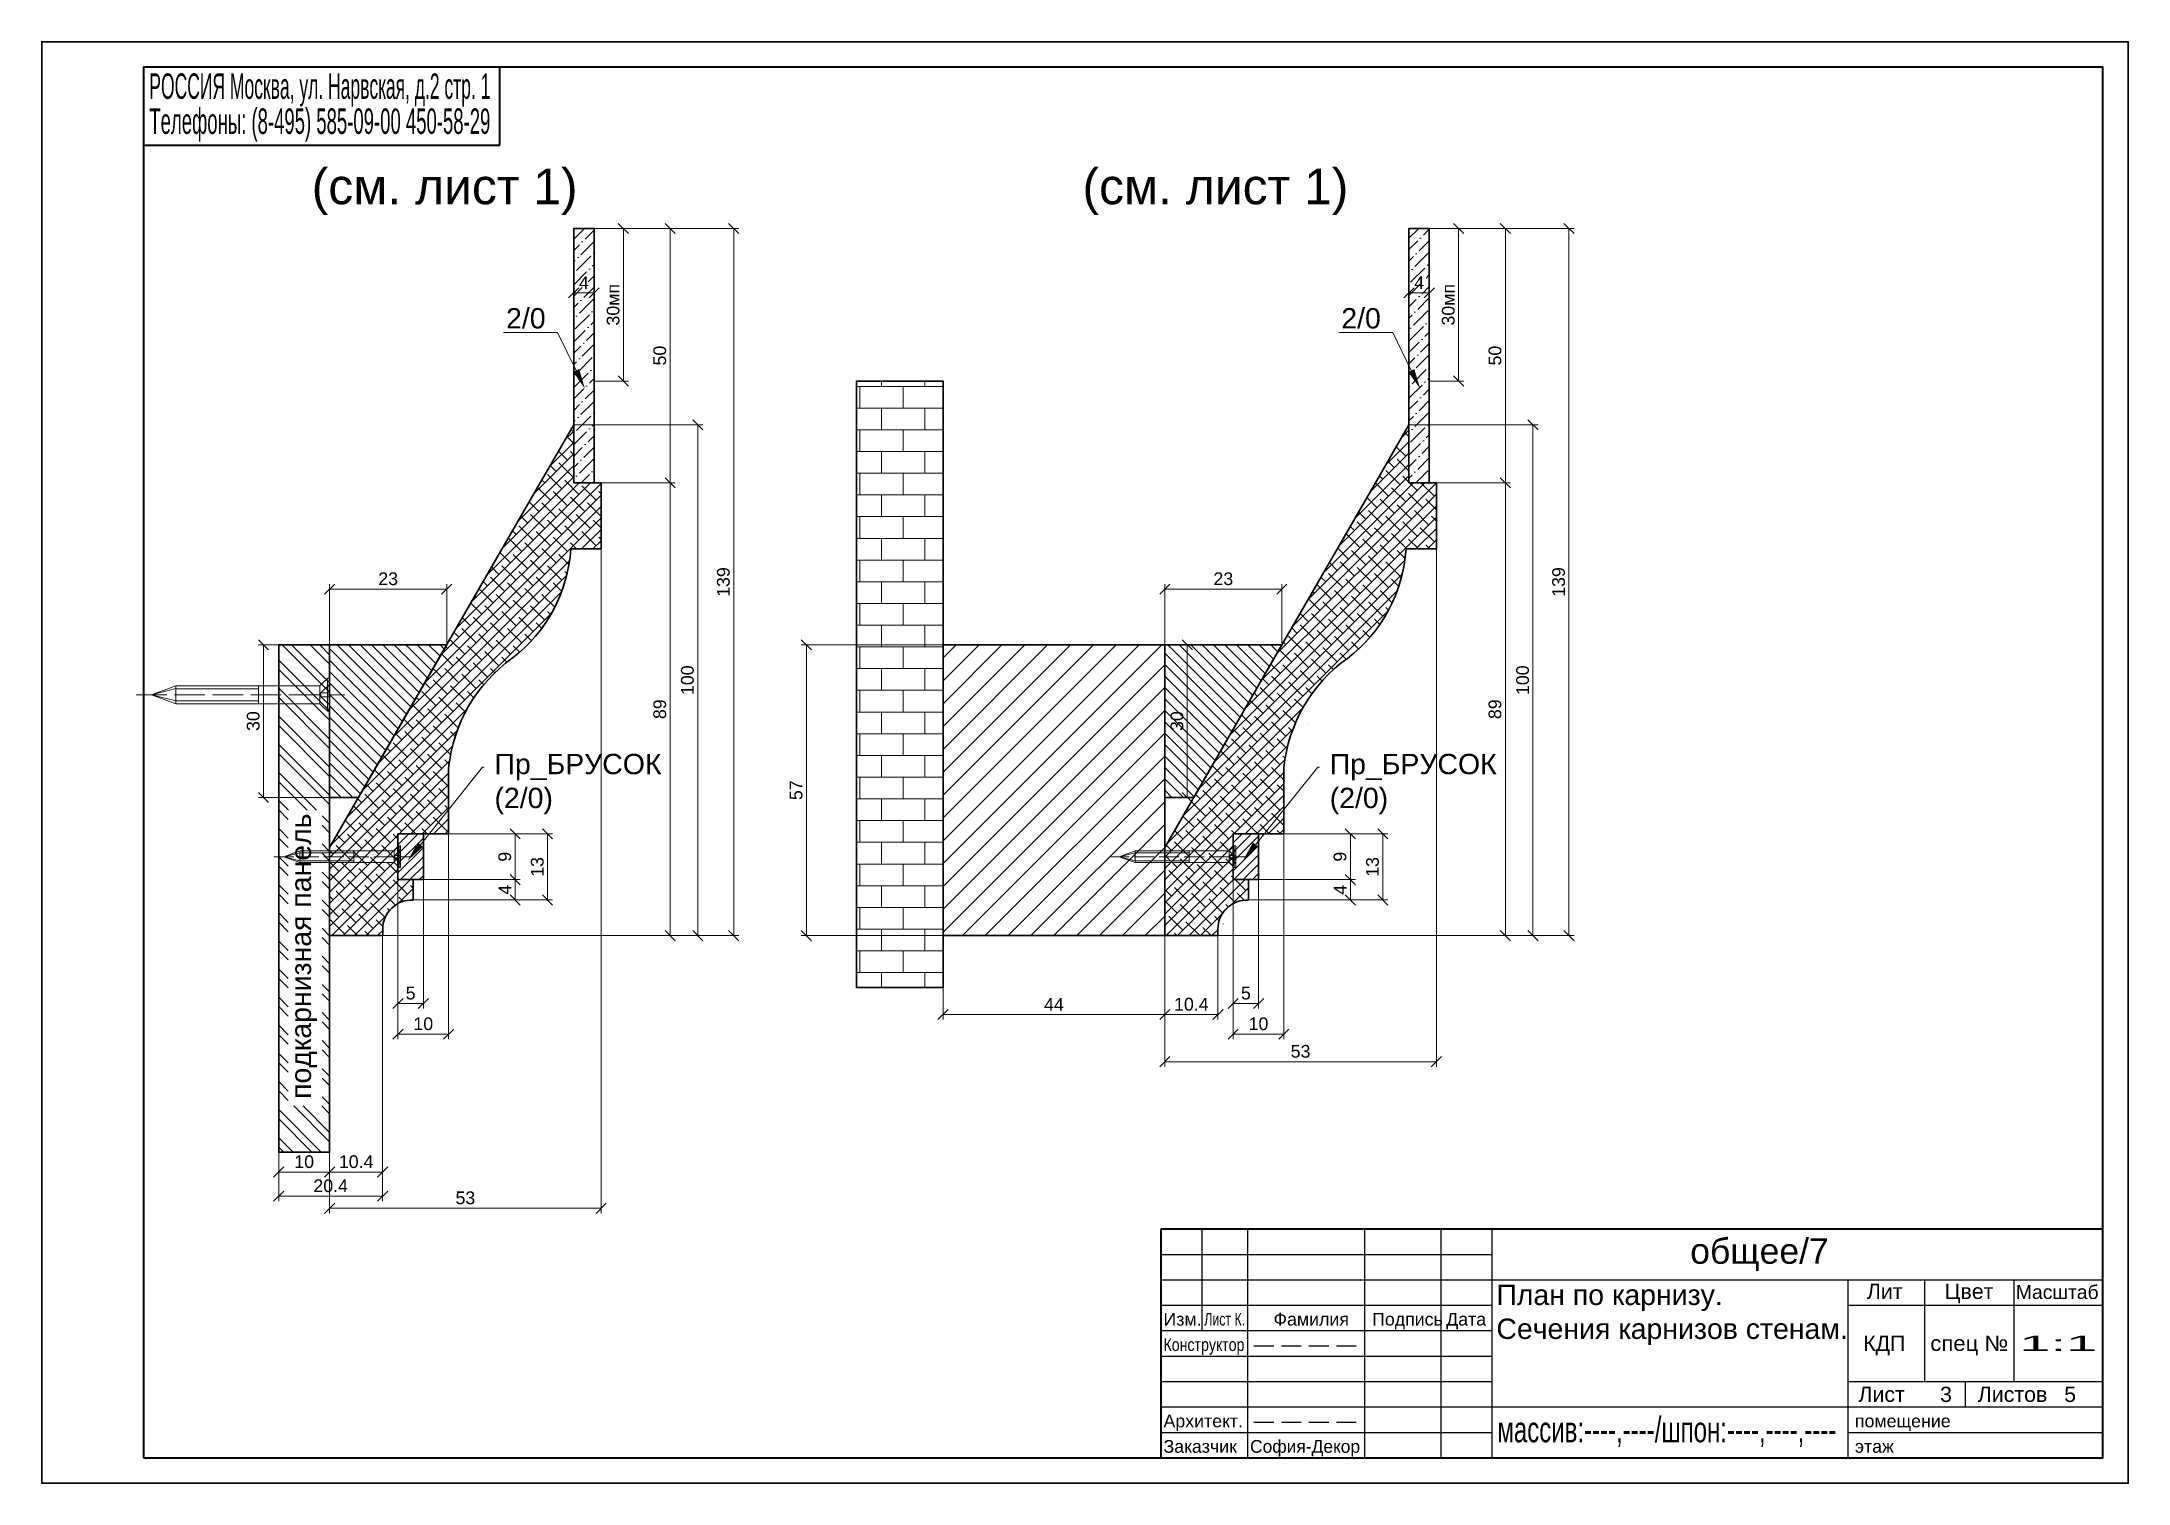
# Model space of a CAD drawing. Header units: millimetres. Extents: x 0 to 410, y 0 to 283.
import ezdxf
from ezdxf import colors
from ezdxf.entities.mleader import LeaderData, LeaderLine
from ezdxf.enums import TextEntityAlignment as Align
from ezdxf.math import Vec2, Vec3

# ---------------------------------------------------------------- set-up
doc = ezdxf.new("R2010")
doc.units = ezdxf.units.MM
doc.linetypes.add('AM_ISO02W050', pattern=[7.5, 6, -1.5])
doc.linetypes.add('AM_ISO08W050', pattern=[18, 12, -1.5, 3, -1.5])
doc.layers.get('DEFPOINTS').update_dxf_attribs({"color": 106, "lineweight": 5})
for name, color, linetype, lineweight in [('A-Sect', 73, 'Continuous', 25), ('pechatnaya_ramka', 2, 'Continuous', 30), ('КАРНИЗ МДФ', 31, 'Continuous', 30), ('КАРНИЗ Пр_N221', 3, 'Continuous', 30), ('крепеж', 3, 'Continuous', 15), ('Линии Размерные и Текст', 1, 'Continuous', 5), ('Линии Штриховки и Заливка', 1, 'Continuous', 5), ('профили', 20, 'Continuous', 30), ('размеры', 1, 'Continuous', 5), ('служебный слой ШТРИХОВКА', 4, 'Continuous', 5), ('ШТАМП', 7, 'Continuous', 30)]:
    doc.layers.add(name, color=color, linetype=linetype, lineweight=lineweight)
doc.styles.get("Standard").update_dxf_attribs({"font": 'arial.ttf'})
doc.dimstyles.get("Standard").update_dxf_attribs({"dimscale": 0, "dimtxt": 2.5, "dimasz": 2, "dimexe": 1, "dimexo": 0, "dimgap": 0.75, "dimtad": 1, "dimdsep": 46, "dimtxsty": 'Standard', "dimblk": 'OBLIQUE', "dimcen": 1.5, "dimclrd": 256, "dimclre": 256, "dimclrt": 7, "dimazin": 0, "dimtfac": 1, "dimtmove": 1, "dimatfit": 3, "dimfxl": 1, "dimtolj": 1, "dimtzin": 0, "dimlwd": 5, "dimlwe": 5, "dimarcsym": 0})

msp = doc.modelspace()

# ---------------------------------------------------------------- texts
at = {"layer": 'Линии Размерные и Текст'}
for p in [(53.04, 251.41), (204.47, 251.41)]:
    msp.add_text('(см. лист 1) ', height=7, dxfattribs=at).set_placement(p)
at = {"layer": 'ШТАМП', "lineweight": -3}
for s, height, width, p, p2 in [('РОССИЯ Москва, ул. Нарвская, д.2 стр. 1', 5, 0.492056, (21.14, 272.12), (88.14, 272.12)), ('Телефоны: (8-495) 585-09-00 450-58-29', 5, 0.521055, (21.14, 265.23), (88.14, 265.23)), ('Лист К.', 2.5, 0.695137, (228.39, 31), (236.43, 31)), ('спец №', 3, 1.036833, (371.04, 26.02), (386.34, 26.02)), ('1:1', 3, 2.626133, (388.54, 26.02), (403.84, 26.02)), ('Конструктор', 2.5, 0.796844, (220.39, 26), (236.29, 26)), ('----', 2.5, 4.64604, (237.39, 26), (259.01, 26)), ('массив:----,----/шпон:----,----,----', 5, 0.675513, (285.98, 8.06), (352.57, 8.06)), ('София-Декор', 2.5, 0.979626, (237.39, 6), (259.01, 6)), ('----', 2.5, 4.64604, (237.39, 11), (259.01, 11))]:
    msp.add_text(s, height=height, dxfattribs=dict(at, width=width)).set_placement(p, p2, align=Align.FIT)
for s, height, p in [('общее/7', 5, (323.87, 43.15)), ('Лит', 3, (358.58, 36.23)), ('Цвет', 3, (373.87, 36.23)), ('Изм.', 2.5, (220.39, 31)), ('Фамилия', 2.5, (242, 31)), ('Подпись', 2.5, (261.37, 31)), ('Дата', 2.5, (275.93, 31)), ('КДП', 3, (357.86, 26.02)), ('Лист', 3, (356.93, 16)), ('Листов', 3, (380.37, 16)), ('Архитект.', 2.5, (220.39, 11)), ('помещение', 2.5, (356.23, 11)), ('Заказчик', 2.5, (220.39, 6)), ('этаж', 2.5, (356.23, 6))]:
    msp.add_text(s, height=height, dxfattribs=at).set_placement(p)
msp.add_text('Масштаб', height=2.721, dxfattribs=at).set_placement((387.85, 36.23), (404.11, 36.23), align=Align.ALIGNED)
for s, p in [('3', (374.13, 18.98)), ('5', (398.51, 18.98))]:
    msp.add_text(s, height=3, dxfattribs=at).set_placement(p, align=Align.TOP_CENTER)
at = {"layer": 'ШТАМП', "insert": (285.79, 39.04), "char_height": 4, "attachment_point": 1}
msp.add_mtext_dynamic_manual_height_columns('План по карнизу.\\PСечения карнизов стенам.', width=67.131, gutter_width=20, heights=[0], dxfattribs=at)

# ---------------------------------------------------------------- blocks, each defined once
blk = doc.blocks.new('_OBLIQUE')
at = {"color": 0, "linetype": 'ByBlock'}
blk.add_line((-0.5, -0.5), (0.5, 0.5), dxfattribs=at)
blk = doc.blocks.new('*D97')
at = {"layer": 'DEFPOINTS', "color": 0, "transparency": 16777216}
for p in [(45.93, 2.31), (59.49, 2.31), (3.01, -86.69)]:
    blk.add_point(p, dxfattribs=at)
at = {"layer": 'размеры', "lineweight": 5, "transparency": 16777216}
for p, q in [((45.93, 2.31), (60.49, 2.31)), ((59.49, -86.69), (59.49, 2.31)), ((3.01, -86.69), (60.49, -86.69))]:
    blk.add_line(p, q, dxfattribs=at)
at = {"layer": 'размеры', "lineweight": 5, "transparency": 16777216, "xscale": 2, "yscale": 2, "zscale": 2}
for p, rotation in [((59.49, 2.31), 90), ((59.49, -86.69), 270)]:
    blk.add_blockref('_OBLIQUE', p, dxfattribs=dict(at, rotation=rotation))
at = {"layer": 'размеры', "color": 7, "transparency": 16777216, "insert": (57.46, -42.19), "char_height": 2.5, "attachment_point": 5, "rotation": 90}
blk.add_mtext('\\A1;89', dxfattribs=at)
blk = doc.blocks.new('*D98')
at = {"layer": 'DEFPOINTS', "color": 0, "transparency": 16777216}
for p in [(44.55, 52.31), (59.49, 52.31), (45.93, 2.31)]:
    blk.add_point(p, dxfattribs=at)
at = {"layer": 'размеры', "lineweight": 5, "transparency": 16777216}
for p, q in [((44.55, 52.31), (60.49, 52.31)), ((59.49, 2.31), (59.49, 52.31)), ((45.93, 2.31), (60.49, 2.31))]:
    blk.add_line(p, q, dxfattribs=at)
at = {"layer": 'размеры', "lineweight": 5, "transparency": 16777216, "xscale": 2, "yscale": 2, "zscale": 2}
for p, rotation in [((59.49, 52.31), 90), ((59.49, 2.31), 270)]:
    blk.add_blockref('_OBLIQUE', p, dxfattribs=dict(at, rotation=rotation))
at = {"layer": 'размеры', "color": 7, "transparency": 16777216, "insert": (57.46, 27.31), "char_height": 2.5, "attachment_point": 5, "rotation": 90}
blk.add_mtext('\\A1;50', dxfattribs=at)
blk = doc.blocks.new('*D99')
at = {"layer": 'DEFPOINTS', "color": 0, "transparency": 16777216}
for p in [(40.55, 13.71), (3.01, -86.69), (64.92, -86.69)]:
    blk.add_point(p, dxfattribs=at)
at = {"layer": 'размеры', "lineweight": 5, "transparency": 16777216}
for p, q in [((40.55, 13.71), (65.92, 13.71)), ((64.92, 13.71), (64.92, -86.69)), ((3.01, -86.69), (65.92, -86.69))]:
    blk.add_line(p, q, dxfattribs=at)
at = {"layer": 'размеры', "lineweight": 5, "transparency": 16777216, "xscale": 2, "yscale": 2, "zscale": 2}
for p, rotation in [((64.92, 13.71), 90), ((64.92, -86.69), 270)]:
    blk.add_blockref('_OBLIQUE', p, dxfattribs=dict(at, rotation=rotation))
at = {"layer": 'размеры', "color": 7, "transparency": 16777216, "insert": (62.89, -36.49), "char_height": 2.5, "attachment_point": 5, "rotation": 90}
blk.add_mtext('\\A1;100', dxfattribs=at)
blk = doc.blocks.new('*D100')
at = {"layer": 'DEFPOINTS', "color": 0, "transparency": 16777216}
for p in [(44.55, 52.31), (71.98, 52.31), (3.01, -86.69)]:
    blk.add_point(p, dxfattribs=at)
at = {"layer": 'размеры', "lineweight": 5, "transparency": 16777216}
for p, q in [((44.55, 52.31), (72.98, 52.31)), ((71.98, -86.69), (71.98, 52.31)), ((3.01, -86.69), (72.98, -86.69))]:
    blk.add_line(p, q, dxfattribs=at)
at = {"layer": 'размеры', "lineweight": 5, "transparency": 16777216, "xscale": 2, "yscale": 2, "zscale": 2}
for p, rotation in [((71.98, 52.31), 90), ((71.98, -86.69), 270)]:
    blk.add_blockref('_OBLIQUE', p, dxfattribs=dict(at, rotation=rotation))
at = {"layer": 'размеры', "color": 7, "transparency": 16777216, "insert": (69.96, -17.19), "char_height": 2.5, "attachment_point": 5, "rotation": 90}
blk.add_mtext('\\A1;139', dxfattribs=at)
blk = doc.blocks.new('*D101')
at = {"layer": 'DEFPOINTS', "color": 0, "transparency": 16777216}
for p in [(40.55, 52.31), (44.55, 52.31), (40.55, 39.65)]:
    blk.add_point(p, dxfattribs=at)
at = {"layer": 'размеры', "lineweight": 5, "transparency": 16777216}
for p, q in [((40.55, 52.31), (40.55, 38.65)), ((44.55, 52.31), (44.55, 38.65)), ((44.55, 39.65), (40.55, 39.65))]:
    blk.add_line(p, q, dxfattribs=at)
at = {"layer": 'размеры', "lineweight": 5, "transparency": 16777216, "xscale": 2, "yscale": 2, "zscale": 2, "rotation": 180}
blk.add_blockref('_OBLIQUE', (40.55, 39.65), dxfattribs=at)
at = {"layer": 'размеры', "lineweight": 5, "transparency": 16777216, "xscale": 2, "yscale": 2, "zscale": 2}
blk.add_blockref('_OBLIQUE', (44.55, 39.65), dxfattribs=at)
at = {"layer": 'размеры', "color": 7, "transparency": 16777216, "insert": (42.55, 41.65), "char_height": 2.5, "attachment_point": 5}
blk.add_mtext('\\A1;4', dxfattribs=at)
blk = doc.blocks.new('*D102')
at = {"layer": 'DEFPOINTS', "color": 0, "transparency": 16777216}
for p in [(45.93, 2.31), (-7.41, -86.69), (-7.41, -140.28)]:
    blk.add_point(p, dxfattribs=at)
at = {"layer": 'размеры', "lineweight": 5, "transparency": 16777216}
for p, q in [((45.93, 2.31), (45.93, -141.28)), ((-7.41, -86.69), (-7.41, -141.28)), ((45.93, -140.28), (-7.41, -140.28))]:
    blk.add_line(p, q, dxfattribs=at)
at = {"layer": 'размеры', "lineweight": 5, "transparency": 16777216, "xscale": 2, "yscale": 2, "zscale": 2, "rotation": 180}
blk.add_blockref('_OBLIQUE', (-7.41, -140.28), dxfattribs=at)
at = {"layer": 'размеры', "lineweight": 5, "transparency": 16777216, "xscale": 2, "yscale": 2, "zscale": 2}
blk.add_blockref('_OBLIQUE', (45.93, -140.28), dxfattribs=at)
at = {"layer": 'размеры', "color": 7, "transparency": 16777216, "insert": (19.26, -138.25), "char_height": 2.5, "attachment_point": 5}
blk.add_mtext('\\A1;53', dxfattribs=at)
blk = doc.blocks.new('*D103')
at = {"layer": 'DEFPOINTS', "color": 0, "transparency": 16777216}
for p in [(15.59, -18.59), (-7.41, -29.53), (15.59, -29.53)]:
    blk.add_point(p, dxfattribs=at)
at = {"layer": 'размеры', "lineweight": 5, "transparency": 16777216}
for p, q in [((-7.41, -29.53), (-7.41, -17.59)), ((-7.41, -18.59), (15.59, -18.59)), ((15.59, -29.53), (15.59, -17.59))]:
    blk.add_line(p, q, dxfattribs=at)
at = {"layer": 'размеры', "lineweight": 5, "transparency": 16777216, "xscale": 2, "yscale": 2, "zscale": 2, "rotation": 180}
blk.add_blockref('_OBLIQUE', (-7.41, -18.59), dxfattribs=at)
at = {"layer": 'размеры', "lineweight": 5, "transparency": 16777216, "xscale": 2, "yscale": 2, "zscale": 2}
blk.add_blockref('_OBLIQUE', (15.59, -18.59), dxfattribs=at)
at = {"layer": 'размеры', "color": 7, "transparency": 16777216, "insert": (4.09, -16.56), "char_height": 2.5, "attachment_point": 5}
blk.add_mtext('\\A1;23', dxfattribs=at)
blk = doc.blocks.new('*D104')
at = {"layer": 'DEFPOINTS', "color": 0, "transparency": 16777216}
for p in [(-7.41, -29.53), (-20.39, -59.53), (-7.41, -59.53)]:
    blk.add_point(p, dxfattribs=at)
at = {"layer": 'размеры', "lineweight": 5, "transparency": 16777216}
for p, q in [((-7.41, -29.53), (-21.39, -29.53)), ((-20.39, -29.53), (-20.39, -59.53)), ((-7.41, -59.53), (-21.39, -59.53))]:
    blk.add_line(p, q, dxfattribs=at)
at = {"layer": 'размеры', "lineweight": 5, "transparency": 16777216, "xscale": 2, "yscale": 2, "zscale": 2}
for p, rotation in [((-20.39, -29.53), 90), ((-20.39, -59.53), 270)]:
    blk.add_blockref('_OBLIQUE', p, dxfattribs=dict(at, rotation=rotation))
at = {"layer": 'размеры', "color": 7, "transparency": 16777216, "insert": (-22.42, -44.53), "char_height": 2.5, "attachment_point": 5, "rotation": 90}
blk.add_mtext('\\A1;30', dxfattribs=at)
blk = doc.blocks.new('*D105')
at = {"layer": 'DEFPOINTS', "color": 0, "transparency": 16777216}
for p in [(44.55, 52.31), (50.31, 52.31), (44.55, 22.31)]:
    blk.add_point(p, dxfattribs=at)
at = {"layer": 'Линии Размерные и Текст', "lineweight": 5, "transparency": 16777216}
for p, q in [((44.55, 52.31), (51.31, 52.31)), ((50.31, 22.31), (50.31, 52.31)), ((44.55, 22.31), (51.31, 22.31))]:
    blk.add_line(p, q, dxfattribs=at)
at = {"layer": 'Линии Размерные и Текст', "lineweight": 5, "transparency": 16777216, "xscale": 2, "yscale": 2, "zscale": 2}
for p, rotation in [((50.31, 52.31), 90), ((50.31, 22.31), 270)]:
    blk.add_blockref('_OBLIQUE', p, dxfattribs=dict(at, rotation=rotation))
at = {"layer": 'Линии Размерные и Текст', "color": 7, "transparency": 16777216, "insert": (48.29, 37.31), "char_height": 2.5, "attachment_point": 5, "rotation": 90}
blk.add_mtext('\\A1;30мп', dxfattribs=at)
blk = doc.blocks.new('*D106')
at = {"layer": 'DEFPOINTS', "color": 0, "transparency": 16777216}
for p in [(-7.41, -86.69), (3.01, -86.69), (-7.41, -133.17)]:
    blk.add_point(p, dxfattribs=at)
at = {"layer": 'Линии Размерные и Текст', "lineweight": 5, "transparency": 16777216}
for p, q in [((-7.41, -86.69), (-7.41, -134.17)), ((3.01, -86.69), (3.01, -134.17)), ((3.01, -133.17), (-7.41, -133.17))]:
    blk.add_line(p, q, dxfattribs=at)
at = {"layer": 'Линии Размерные и Текст', "lineweight": 5, "transparency": 16777216, "xscale": 2, "yscale": 2, "zscale": 2, "rotation": 180}
blk.add_blockref('_OBLIQUE', (-7.41, -133.17), dxfattribs=at)
at = {"layer": 'Линии Размерные и Текст', "lineweight": 5, "transparency": 16777216, "xscale": 2, "yscale": 2, "zscale": 2}
blk.add_blockref('_OBLIQUE', (3.01, -133.17), dxfattribs=at)
at = {"layer": 'Линии Размерные и Текст', "color": 7, "transparency": 16777216, "insert": (-2.2, -131.14), "char_height": 2.5, "attachment_point": 5}
blk.add_mtext('\\A1;10.4', dxfattribs=at)
blk = doc.blocks.new('*D107')
at = {"layer": 'DEFPOINTS', "color": 0, "transparency": 16777216}
for p in [(15.97, -66.69), (11.01, -75.69), (29.04, -75.69)]:
    blk.add_point(p, dxfattribs=at)
at = {"layer": 'Линии Размерные и Текст', "lineweight": 5, "transparency": 16777216}
for p, q in [((15.97, -66.69), (30.04, -66.69)), ((29.04, -66.69), (29.04, -75.69)), ((11.01, -75.69), (30.04, -75.69))]:
    blk.add_line(p, q, dxfattribs=at)
at = {"layer": 'Линии Размерные и Текст', "lineweight": 5, "transparency": 16777216, "xscale": 2, "yscale": 2, "zscale": 2}
for p, rotation in [((29.04, -66.69), 90), ((29.04, -75.69), 270)]:
    blk.add_blockref('_OBLIQUE', p, dxfattribs=dict(at, rotation=rotation))
at = {"layer": 'Линии Размерные и Текст', "color": 7, "transparency": 16777216, "insert": (27.01, -71.19), "char_height": 2.5, "attachment_point": 5, "rotation": 90}
blk.add_mtext('\\A1;9', dxfattribs=at)
blk = doc.blocks.new('*D108')
at = {"layer": 'DEFPOINTS', "color": 0, "transparency": 16777216}
for p in [(11.01, -75.69), (9.01, -79.69), (29.04, -79.69)]:
    blk.add_point(p, dxfattribs=at)
at = {"layer": 'Линии Размерные и Текст', "lineweight": 5, "transparency": 16777216}
for p, q in [((11.01, -75.69), (30.04, -75.69)), ((29.04, -75.69), (29.04, -79.69)), ((9.01, -79.69), (30.04, -79.69))]:
    blk.add_line(p, q, dxfattribs=at)
at = {"layer": 'Линии Размерные и Текст', "lineweight": 5, "transparency": 16777216, "xscale": 2, "yscale": 2, "zscale": 2}
for p, rotation in [((29.04, -75.69), 90), ((29.04, -79.69), 270)]:
    blk.add_blockref('_OBLIQUE', p, dxfattribs=dict(at, rotation=rotation))
at = {"layer": 'Линии Размерные и Текст', "color": 7, "transparency": 16777216, "insert": (27.04, -77.69), "char_height": 2.5, "attachment_point": 5, "rotation": 90}
blk.add_mtext('\\A1;4', dxfattribs=at)
blk = doc.blocks.new('*D109')
at = {"layer": 'DEFPOINTS', "color": 0, "transparency": 16777216}
for p in [(15.97, -66.69), (35.41, -66.69), (9.01, -79.69)]:
    blk.add_point(p, dxfattribs=at)
at = {"layer": 'Линии Размерные и Текст', "lineweight": 5, "transparency": 16777216}
for p, q in [((15.97, -66.69), (36.41, -66.69)), ((35.41, -79.69), (35.41, -66.69)), ((9.01, -79.69), (36.41, -79.69))]:
    blk.add_line(p, q, dxfattribs=at)
at = {"layer": 'Линии Размерные и Текст', "lineweight": 5, "transparency": 16777216, "xscale": 2, "yscale": 2, "zscale": 2}
for p, rotation in [((35.41, -66.69), 90), ((35.41, -79.69), 270)]:
    blk.add_blockref('_OBLIQUE', p, dxfattribs=dict(at, rotation=rotation))
at = {"layer": 'Линии Размерные и Текст', "color": 7, "transparency": 16777216, "insert": (33.39, -73.19), "char_height": 2.5, "attachment_point": 5, "rotation": 90}
blk.add_mtext('\\A1;13', dxfattribs=at)
blk = doc.blocks.new('*D110')
at = {"layer": 'DEFPOINTS', "color": 0, "transparency": 16777216}
for p in [(6.01, -66.69), (15.97, -66.69), (6.01, -106.05)]:
    blk.add_point(p, dxfattribs=at)
at = {"layer": 'Линии Размерные и Текст', "lineweight": 5, "transparency": 16777216}
for p, q in [((6.01, -66.69), (6.01, -107.05)), ((15.97, -66.69), (15.97, -107.05)), ((15.97, -106.05), (6.01, -106.05))]:
    blk.add_line(p, q, dxfattribs=at)
at = {"layer": 'Линии Размерные и Текст', "lineweight": 5, "transparency": 16777216, "xscale": 2, "yscale": 2, "zscale": 2, "rotation": 180}
blk.add_blockref('_OBLIQUE', (6.01, -106.05), dxfattribs=at)
at = {"layer": 'Линии Размерные и Текст', "lineweight": 5, "transparency": 16777216, "xscale": 2, "yscale": 2, "zscale": 2}
blk.add_blockref('_OBLIQUE', (15.97, -106.05), dxfattribs=at)
at = {"layer": 'Линии Размерные и Текст', "color": 7, "transparency": 16777216, "insert": (10.99, -104.03), "char_height": 2.5, "attachment_point": 5}
blk.add_mtext('\\A1;10', dxfattribs=at)
blk = doc.blocks.new('*D111')
at = {"layer": 'DEFPOINTS', "color": 0, "transparency": 16777216}
for p in [(6.01, -75.69), (11.01, -75.69), (11.01, -100.04)]:
    blk.add_point(p, dxfattribs=at)
at = {"layer": 'Линии Размерные и Текст', "lineweight": 5, "transparency": 16777216}
for p, q in [((6.01, -75.69), (6.01, -101.04)), ((11.01, -75.69), (11.01, -101.04)), ((6.01, -100.04), (11.01, -100.04))]:
    blk.add_line(p, q, dxfattribs=at)
at = {"layer": 'Линии Размерные и Текст', "lineweight": 5, "transparency": 16777216, "xscale": 2, "yscale": 2, "zscale": 2, "rotation": 180}
blk.add_blockref('_OBLIQUE', (6.01, -100.04), dxfattribs=at)
at = {"layer": 'Линии Размерные и Текст', "lineweight": 5, "transparency": 16777216, "xscale": 2, "yscale": 2, "zscale": 2}
blk.add_blockref('_OBLIQUE', (11.01, -100.04), dxfattribs=at)
at = {"layer": 'Линии Размерные и Текст', "color": 7, "transparency": 16777216, "insert": (8.51, -98.01), "char_height": 2.5, "attachment_point": 5}
blk.add_mtext('\\A1;5', dxfattribs=at)
blk = doc.blocks.new('саморез')
at = {"layer": 'крепеж', "linetype": 'AM_ISO02W050', "extrusion": (0, 1, 0)}
blk.add_lwpolyline([(-38, 0), (3, 0)], dxfattribs=at)
at = {"layer": 'крепеж', "extrusion": (1, 0, 0)}
blk.add_lwpolyline([(3.25, 0), (-3.25, 0)], dxfattribs=at)
at = {"layer": 'крепеж', "extrusion": (0, 1, 0)}
for points, elevation in [([(0, 0), (-0.43, 0)], 3.25), ([(-1.93, 0), (-30.19, 0)], 1.75), ([(-14, 0), (-30.19, 0)], 1.2), ([(0, 0), (-0.43, 0)], -3.25), ([(-1.93, 0), (-30.19, 0)], -1.75), ([(-14, 0), (-30.19, 0)], -1.2)]:
    blk.add_lwpolyline(points, dxfattribs=dict(at, elevation=elevation))
at = {"layer": 'крепеж', "linetype": 'AM_ISO08W050', "extrusion": (0.69209, 0.721811, 0), "elevation": 1.44}
blk.add_lwpolyline([(-0.97, 0), (1.38, 0)], dxfattribs=at)
at = {"layer": 'крепеж', "linetype": 'AM_ISO08W050', "extrusion": (0, 1, 0)}
for elevation in [0.37, -0.37]:
    blk.add_lwpolyline([(0, 0), (-1.7, 0)], dxfattribs=dict(at, elevation=elevation))
at = {"layer": 'крепеж', "extrusion": (1, 0, 0)}
for points, elevation in [([(3.25, 0), (-3.25, 0)], 0.43), ([(-1.75, 0), (1.75, 0)], 1.93), ([(1.75, 0), (-1.75, 0)], 14), ([(1.75, 0), (-1.75, 0)], 30.19)]:
    blk.add_lwpolyline(points, dxfattribs=dict(at, elevation=elevation))
at = {"layer": 'крепеж', "extrusion": (-0.707107, -0.707107, 0), "elevation": -2.6}
blk.add_lwpolyline([(0.13, 0), (-1.99, 0)], dxfattribs=at)
at = {"layer": 'крепеж', "linetype": 'AM_ISO08W050', "extrusion": (1, 0, 0), "elevation": 1.7}
blk.add_lwpolyline([(0.37, 0), (-0.37, 0)], dxfattribs=at)
at = {"layer": 'крепеж', "extrusion": (-0.34202, -0.939693, 0), "elevation": -11.97}
blk.add_lwpolyline([(27.77, 0), (32.89, 0)], dxfattribs=at)
at = {"layer": 'крепеж', "extrusion": (-0.242152, -0.970238, 0), "elevation": -8.48}
blk.add_lwpolyline([(29, 0), (33.96, 0)], dxfattribs=at)
at = {"layer": 'крепеж', "extrusion": (0.34202, -0.939693, 0), "elevation": 11.97}
blk.add_lwpolyline([(27.77, 0), (32.89, 0)], dxfattribs=at)
at = {"layer": 'крепеж', "extrusion": (-0.242152, 0.970238, 0), "elevation": -8.48}
blk.add_lwpolyline([(-29, 0), (-33.96, 0)], dxfattribs=at)
at = {"layer": 'крепеж', "linetype": 'AM_ISO08W050', "extrusion": (-0.69209, 0.721811, 0), "elevation": -1.44}
blk.add_lwpolyline([(-0.97, 0), (1.38, 0)], dxfattribs=at)
at = {"layer": 'крепеж', "extrusion": (0.707107, -0.707107, 0), "elevation": 2.6}
blk.add_lwpolyline([(0.13, 0), (-1.99, 0)], dxfattribs=at)
blk = doc.blocks.new('*D112')
at = {"layer": 'DEFPOINTS', "color": 0, "transparency": 16777216}
for p in [(-17.41, -129.26), (-7.41, -129.26), (-7.41, -133.17)]:
    blk.add_point(p, dxfattribs=at)
at = {"layer": 'Линии Размерные и Текст', "lineweight": 5, "transparency": 16777216}
for p, q in [((-17.41, -129.26), (-17.41, -134.17)), ((-7.41, -129.26), (-7.41, -134.17)), ((-17.41, -133.17), (-7.41, -133.17))]:
    blk.add_line(p, q, dxfattribs=at)
at = {"layer": 'Линии Размерные и Текст', "lineweight": 5, "transparency": 16777216, "xscale": 2, "yscale": 2, "zscale": 2, "rotation": 180}
blk.add_blockref('_OBLIQUE', (-17.41, -133.17), dxfattribs=at)
at = {"layer": 'Линии Размерные и Текст', "lineweight": 5, "transparency": 16777216, "xscale": 2, "yscale": 2, "zscale": 2}
blk.add_blockref('_OBLIQUE', (-7.41, -133.17), dxfattribs=at)
at = {"layer": 'Линии Размерные и Текст', "color": 7, "transparency": 16777216, "insert": (-12.41, -131.14), "char_height": 2.5, "attachment_point": 5}
blk.add_mtext('\\A1;10', dxfattribs=at)
blk = doc.blocks.new('*D113')
at = {"layer": 'DEFPOINTS', "color": 0, "transparency": 16777216}
for p in [(3.01, -86.69), (-17.41, -129.26), (3.01, -137.89)]:
    blk.add_point(p, dxfattribs=at)
at = {"layer": 'Линии Размерные и Текст', "lineweight": 5, "transparency": 16777216}
for p, q in [((3.01, -86.69), (3.01, -138.89)), ((-17.41, -129.26), (-17.41, -138.89)), ((-17.41, -137.89), (3.01, -137.89))]:
    blk.add_line(p, q, dxfattribs=at)
at = {"layer": 'Линии Размерные и Текст', "lineweight": 5, "transparency": 16777216, "xscale": 2, "yscale": 2, "zscale": 2, "rotation": 180}
blk.add_blockref('_OBLIQUE', (-17.41, -137.89), dxfattribs=at)
at = {"layer": 'Линии Размерные и Текст', "lineweight": 5, "transparency": 16777216, "xscale": 2, "yscale": 2, "zscale": 2}
blk.add_blockref('_OBLIQUE', (3.01, -137.89), dxfattribs=at)
at = {"layer": 'Линии Размерные и Текст', "color": 7, "transparency": 16777216, "insert": (-7.2, -135.87), "char_height": 2.5, "attachment_point": 5}
blk.add_mtext('\\A1;20.4', dxfattribs=at)
blk = doc.blocks.new('*D80')
at = {"layer": 'DEFPOINTS', "color": 0, "transparency": 16777216}
for p in [(52.35, 19.9), (65.9, 19.9), (9.43, -69.1)]:
    blk.add_point(p, dxfattribs=at)
at = {"layer": 'размеры', "lineweight": 5, "transparency": 16777216}
for p, q in [((52.35, 19.9), (66.9, 19.9)), ((65.9, -69.1), (65.9, 19.9)), ((9.43, -69.1), (66.9, -69.1))]:
    blk.add_line(p, q, dxfattribs=at)
at = {"layer": 'размеры', "lineweight": 5, "transparency": 16777216, "xscale": 2, "yscale": 2, "zscale": 2}
for p, rotation in [((65.9, 19.9), 90), ((65.9, -69.1), 270)]:
    blk.add_blockref('_OBLIQUE', p, dxfattribs=dict(at, rotation=rotation))
at = {"layer": 'размеры', "color": 7, "transparency": 16777216, "insert": (63.87, -24.6), "char_height": 2.5, "attachment_point": 5, "rotation": 90}
blk.add_mtext('\\A1;89', dxfattribs=at)
blk = doc.blocks.new('*D81')
at = {"layer": 'DEFPOINTS', "color": 0, "transparency": 16777216}
for p in [(50.97, 69.9), (65.9, 69.9), (52.35, 19.9)]:
    blk.add_point(p, dxfattribs=at)
at = {"layer": 'размеры', "lineweight": 5, "transparency": 16777216}
for p, q in [((50.97, 69.9), (66.9, 69.9)), ((65.9, 19.9), (65.9, 69.9)), ((52.35, 19.9), (66.9, 19.9))]:
    blk.add_line(p, q, dxfattribs=at)
at = {"layer": 'размеры', "lineweight": 5, "transparency": 16777216, "xscale": 2, "yscale": 2, "zscale": 2}
for p, rotation in [((65.9, 69.9), 90), ((65.9, 19.9), 270)]:
    blk.add_blockref('_OBLIQUE', p, dxfattribs=dict(at, rotation=rotation))
at = {"layer": 'размеры', "color": 7, "transparency": 16777216, "insert": (63.87, 44.9), "char_height": 2.5, "attachment_point": 5, "rotation": 90}
blk.add_mtext('\\A1;50', dxfattribs=at)
blk = doc.blocks.new('*D82')
at = {"layer": 'DEFPOINTS', "color": 0, "transparency": 16777216}
for p in [(46.97, 31.3), (9.43, -69.1), (71.33, -69.1)]:
    blk.add_point(p, dxfattribs=at)
at = {"layer": 'размеры', "lineweight": 5, "transparency": 16777216}
for p, q in [((46.97, 31.3), (72.33, 31.3)), ((71.33, 31.3), (71.33, -69.1)), ((9.43, -69.1), (72.33, -69.1))]:
    blk.add_line(p, q, dxfattribs=at)
at = {"layer": 'размеры', "lineweight": 5, "transparency": 16777216, "xscale": 2, "yscale": 2, "zscale": 2}
for p, rotation in [((71.33, 31.3), 90), ((71.33, -69.1), 270)]:
    blk.add_blockref('_OBLIQUE', p, dxfattribs=dict(at, rotation=rotation))
at = {"layer": 'размеры', "color": 7, "transparency": 16777216, "insert": (69.3, -18.9), "char_height": 2.5, "attachment_point": 5, "rotation": 90}
blk.add_mtext('\\A1;100', dxfattribs=at)
blk = doc.blocks.new('*D83')
at = {"layer": 'DEFPOINTS', "color": 0, "transparency": 16777216}
for p in [(50.97, 69.9), (78.4, 69.9), (9.43, -69.1)]:
    blk.add_point(p, dxfattribs=at)
at = {"layer": 'размеры', "lineweight": 5, "transparency": 16777216}
for p, q in [((50.97, 69.9), (79.4, 69.9)), ((78.4, -69.1), (78.4, 69.9)), ((9.43, -69.1), (79.4, -69.1))]:
    blk.add_line(p, q, dxfattribs=at)
at = {"layer": 'размеры', "lineweight": 5, "transparency": 16777216, "xscale": 2, "yscale": 2, "zscale": 2}
for p, rotation in [((78.4, 69.9), 90), ((78.4, -69.1), 270)]:
    blk.add_blockref('_OBLIQUE', p, dxfattribs=dict(at, rotation=rotation))
at = {"layer": 'размеры', "color": 7, "transparency": 16777216, "insert": (76.37, 0.4), "char_height": 2.5, "attachment_point": 5, "rotation": 90}
blk.add_mtext('\\A1;139', dxfattribs=at)
blk = doc.blocks.new('*D84')
at = {"layer": 'DEFPOINTS', "color": 0, "transparency": 16777216}
for p in [(46.97, 69.9), (50.97, 69.9), (46.97, 57.24)]:
    blk.add_point(p, dxfattribs=at)
at = {"layer": 'размеры', "lineweight": 5, "transparency": 16777216}
for p, q in [((46.97, 69.9), (46.97, 56.24)), ((50.97, 69.9), (50.97, 56.24)), ((50.97, 57.24), (46.97, 57.24))]:
    blk.add_line(p, q, dxfattribs=at)
at = {"layer": 'размеры', "lineweight": 5, "transparency": 16777216, "xscale": 2, "yscale": 2, "zscale": 2, "rotation": 180}
blk.add_blockref('_OBLIQUE', (46.97, 57.24), dxfattribs=at)
at = {"layer": 'размеры', "lineweight": 5, "transparency": 16777216, "xscale": 2, "yscale": 2, "zscale": 2}
blk.add_blockref('_OBLIQUE', (50.97, 57.24), dxfattribs=at)
at = {"layer": 'размеры', "color": 7, "transparency": 16777216, "insert": (48.97, 59.24), "char_height": 2.5, "attachment_point": 5}
blk.add_mtext('\\A1;4', dxfattribs=at)
blk = doc.blocks.new('*D85')
at = {"layer": 'DEFPOINTS', "color": 0, "transparency": 16777216}
for p in [(52.35, 19.9), (-1, -69.1), (-1, -93.89)]:
    blk.add_point(p, dxfattribs=at)
at = {"layer": 'размеры', "lineweight": 5, "transparency": 16777216}
for p, q in [((52.35, 19.9), (52.35, -94.89)), ((-1, -69.1), (-1, -94.89)), ((52.35, -93.89), (-1, -93.89))]:
    blk.add_line(p, q, dxfattribs=at)
at = {"layer": 'размеры', "lineweight": 5, "transparency": 16777216, "xscale": 2, "yscale": 2, "zscale": 2, "rotation": 180}
blk.add_blockref('_OBLIQUE', (-1, -93.89), dxfattribs=at)
at = {"layer": 'размеры', "lineweight": 5, "transparency": 16777216, "xscale": 2, "yscale": 2, "zscale": 2}
blk.add_blockref('_OBLIQUE', (52.35, -93.89), dxfattribs=at)
at = {"layer": 'размеры', "color": 7, "transparency": 16777216, "insert": (25.67, -91.86), "char_height": 2.5, "attachment_point": 5}
blk.add_mtext('\\A1;53', dxfattribs=at)
blk = doc.blocks.new('*D86')
at = {"layer": 'DEFPOINTS', "color": 0, "transparency": 16777216}
for p in [(22, -1), (-1, -11.94), (22, -11.94)]:
    blk.add_point(p, dxfattribs=at)
at = {"layer": 'размеры', "lineweight": 5, "transparency": 16777216}
for p, q in [((-1, -11.94), (-1, 0)), ((22, -11.94), (22, 0)), ((-1, -1), (22, -1))]:
    blk.add_line(p, q, dxfattribs=at)
at = {"layer": 'размеры', "lineweight": 5, "transparency": 16777216, "xscale": 2, "yscale": 2, "zscale": 2, "rotation": 180}
blk.add_blockref('_OBLIQUE', (-1, -1), dxfattribs=at)
at = {"layer": 'размеры', "lineweight": 5, "transparency": 16777216, "xscale": 2, "yscale": 2, "zscale": 2}
blk.add_blockref('_OBLIQUE', (22, -1), dxfattribs=at)
at = {"layer": 'размеры', "color": 7, "transparency": 16777216, "insert": (10.5, 1.03), "char_height": 2.5, "attachment_point": 5}
blk.add_mtext('\\A1;23', dxfattribs=at)
blk = doc.blocks.new('*D87')
at = {"layer": 'DEFPOINTS', "color": 0, "transparency": 16777216}
for p in [(-1, -11.94), (-1, -41.94), (3.42, -41.94)]:
    blk.add_point(p, dxfattribs=at)
at = {"layer": 'размеры', "lineweight": 5, "transparency": 16777216}
for p, q in [((-1, -11.94), (4.42, -11.94)), ((3.42, -11.94), (3.42, -41.94)), ((-1, -41.94), (4.42, -41.94))]:
    blk.add_line(p, q, dxfattribs=at)
at = {"layer": 'размеры', "lineweight": 5, "transparency": 16777216, "xscale": 2, "yscale": 2, "zscale": 2}
for p, rotation in [((3.42, -11.94), 90), ((3.42, -41.94), 270)]:
    blk.add_blockref('_OBLIQUE', p, dxfattribs=dict(at, rotation=rotation))
at = {"layer": 'размеры', "color": 7, "transparency": 16777216, "insert": (1.39, -26.94), "char_height": 2.5, "attachment_point": 5, "rotation": 90}
blk.add_mtext('\\A1;30', dxfattribs=at)
blk = doc.blocks.new('*D88')
at = {"layer": 'DEFPOINTS', "color": 0, "transparency": 16777216}
for p in [(50.97, 69.9), (56.73, 69.9), (50.97, 39.9)]:
    blk.add_point(p, dxfattribs=at)
at = {"layer": 'Линии Размерные и Текст', "lineweight": 5, "transparency": 16777216}
for p, q in [((50.97, 69.9), (57.73, 69.9)), ((56.73, 39.9), (56.73, 69.9)), ((50.97, 39.9), (57.73, 39.9))]:
    blk.add_line(p, q, dxfattribs=at)
at = {"layer": 'Линии Размерные и Текст', "lineweight": 5, "transparency": 16777216, "xscale": 2, "yscale": 2, "zscale": 2}
for p, rotation in [((56.73, 69.9), 90), ((56.73, 39.9), 270)]:
    blk.add_blockref('_OBLIQUE', p, dxfattribs=dict(at, rotation=rotation))
at = {"layer": 'Линии Размерные и Текст', "color": 7, "transparency": 16777216, "insert": (54.7, 54.9), "char_height": 2.5, "attachment_point": 5, "rotation": 90}
blk.add_mtext('\\A1;30мп', dxfattribs=at)
blk = doc.blocks.new('*D89')
at = {"layer": 'DEFPOINTS', "color": 0, "transparency": 16777216}
for p in [(-1, -69.1), (9.43, -69.1), (-1, -84.62)]:
    blk.add_point(p, dxfattribs=at)
at = {"layer": 'Линии Размерные и Текст', "lineweight": 5, "transparency": 16777216}
for p, q in [((-1, -69.1), (-1, -85.62)), ((9.43, -69.1), (9.43, -85.62)), ((9.43, -84.62), (-1, -84.62))]:
    blk.add_line(p, q, dxfattribs=at)
at = {"layer": 'Линии Размерные и Текст', "lineweight": 5, "transparency": 16777216, "xscale": 2, "yscale": 2, "zscale": 2, "rotation": 180}
blk.add_blockref('_OBLIQUE', (-1, -84.62), dxfattribs=at)
at = {"layer": 'Линии Размерные и Текст', "lineweight": 5, "transparency": 16777216, "xscale": 2, "yscale": 2, "zscale": 2}
blk.add_blockref('_OBLIQUE', (9.43, -84.62), dxfattribs=at)
at = {"layer": 'Линии Размерные и Текст', "color": 7, "transparency": 16777216, "insert": (4.21, -82.6), "char_height": 2.5, "attachment_point": 5}
blk.add_mtext('\\A1;10.4', dxfattribs=at)
blk = doc.blocks.new('*D90')
at = {"layer": 'DEFPOINTS', "color": 0, "transparency": 16777216}
for p in [(22.38, -49.1), (17.43, -58.1), (35.45, -58.1)]:
    blk.add_point(p, dxfattribs=at)
at = {"layer": 'Линии Размерные и Текст', "lineweight": 5, "transparency": 16777216}
for p, q in [((22.38, -49.1), (36.45, -49.1)), ((35.45, -49.1), (35.45, -58.1)), ((17.43, -58.1), (36.45, -58.1))]:
    blk.add_line(p, q, dxfattribs=at)
at = {"layer": 'Линии Размерные и Текст', "lineweight": 5, "transparency": 16777216, "xscale": 2, "yscale": 2, "zscale": 2}
for p, rotation in [((35.45, -49.1), 90), ((35.45, -58.1), 270)]:
    blk.add_blockref('_OBLIQUE', p, dxfattribs=dict(at, rotation=rotation))
at = {"layer": 'Линии Размерные и Текст', "color": 7, "transparency": 16777216, "insert": (33.43, -53.6), "char_height": 2.5, "attachment_point": 5, "rotation": 90}
blk.add_mtext('\\A1;9', dxfattribs=at)
blk = doc.blocks.new('*D91')
at = {"layer": 'DEFPOINTS', "color": 0, "transparency": 16777216}
for p in [(17.43, -58.1), (15.43, -62.1), (35.45, -62.1)]:
    blk.add_point(p, dxfattribs=at)
at = {"layer": 'Линии Размерные и Текст', "lineweight": 5, "transparency": 16777216}
for p, q in [((17.43, -58.1), (36.45, -58.1)), ((35.45, -58.1), (35.45, -62.1)), ((15.43, -62.1), (36.45, -62.1))]:
    blk.add_line(p, q, dxfattribs=at)
at = {"layer": 'Линии Размерные и Текст', "lineweight": 5, "transparency": 16777216, "xscale": 2, "yscale": 2, "zscale": 2}
for p, rotation in [((35.45, -58.1), 90), ((35.45, -62.1), 270)]:
    blk.add_blockref('_OBLIQUE', p, dxfattribs=dict(at, rotation=rotation))
at = {"layer": 'Линии Размерные и Текст', "color": 7, "transparency": 16777216, "insert": (33.45, -60.1), "char_height": 2.5, "attachment_point": 5, "rotation": 90}
blk.add_mtext('\\A1;4', dxfattribs=at)
blk = doc.blocks.new('*D92')
at = {"layer": 'DEFPOINTS', "color": 0, "transparency": 16777216}
for p in [(22.38, -49.1), (41.83, -49.1), (15.43, -62.1)]:
    blk.add_point(p, dxfattribs=at)
at = {"layer": 'Линии Размерные и Текст', "lineweight": 5, "transparency": 16777216}
for p, q in [((22.38, -49.1), (42.83, -49.1)), ((41.83, -62.1), (41.83, -49.1)), ((15.43, -62.1), (42.83, -62.1))]:
    blk.add_line(p, q, dxfattribs=at)
at = {"layer": 'Линии Размерные и Текст', "lineweight": 5, "transparency": 16777216, "xscale": 2, "yscale": 2, "zscale": 2}
for p, rotation in [((41.83, -49.1), 90), ((41.83, -62.1), 270)]:
    blk.add_blockref('_OBLIQUE', p, dxfattribs=dict(at, rotation=rotation))
at = {"layer": 'Линии Размерные и Текст', "color": 7, "transparency": 16777216, "insert": (39.8, -55.6), "char_height": 2.5, "attachment_point": 5, "rotation": 90}
blk.add_mtext('\\A1;13', dxfattribs=at)
blk = doc.blocks.new('*D93')
at = {"layer": 'DEFPOINTS', "color": 0, "transparency": 16777216}
for p in [(12.43, -49.1), (22.38, -49.1), (12.43, -88.46)]:
    blk.add_point(p, dxfattribs=at)
at = {"layer": 'Линии Размерные и Текст', "lineweight": 5, "transparency": 16777216}
for p, q in [((12.43, -49.1), (12.43, -89.46)), ((22.38, -49.1), (22.38, -89.46)), ((22.38, -88.46), (12.43, -88.46))]:
    blk.add_line(p, q, dxfattribs=at)
at = {"layer": 'Линии Размерные и Текст', "lineweight": 5, "transparency": 16777216, "xscale": 2, "yscale": 2, "zscale": 2, "rotation": 180}
blk.add_blockref('_OBLIQUE', (12.43, -88.46), dxfattribs=at)
at = {"layer": 'Линии Размерные и Текст', "lineweight": 5, "transparency": 16777216, "xscale": 2, "yscale": 2, "zscale": 2}
blk.add_blockref('_OBLIQUE', (22.38, -88.46), dxfattribs=at)
at = {"layer": 'Линии Размерные и Текст', "color": 7, "transparency": 16777216, "insert": (17.4, -86.44), "char_height": 2.5, "attachment_point": 5}
blk.add_mtext('\\A1;10', dxfattribs=at)
blk = doc.blocks.new('*D94')
at = {"layer": 'DEFPOINTS', "color": 0, "transparency": 16777216}
for p in [(12.43, -58.1), (17.43, -58.1), (17.43, -82.45)]:
    blk.add_point(p, dxfattribs=at)
at = {"layer": 'Линии Размерные и Текст', "lineweight": 5, "transparency": 16777216}
for p, q in [((12.43, -58.1), (12.43, -83.45)), ((17.43, -58.1), (17.43, -83.45)), ((12.43, -82.45), (17.43, -82.45))]:
    blk.add_line(p, q, dxfattribs=at)
at = {"layer": 'Линии Размерные и Текст', "lineweight": 5, "transparency": 16777216, "xscale": 2, "yscale": 2, "zscale": 2, "rotation": 180}
blk.add_blockref('_OBLIQUE', (12.43, -82.45), dxfattribs=at)
at = {"layer": 'Линии Размерные и Текст', "lineweight": 5, "transparency": 16777216, "xscale": 2, "yscale": 2, "zscale": 2}
blk.add_blockref('_OBLIQUE', (17.43, -82.45), dxfattribs=at)
at = {"layer": 'Линии Размерные и Текст', "color": 7, "transparency": 16777216, "insert": (14.93, -80.42), "char_height": 2.5, "attachment_point": 5}
blk.add_mtext('\\A1;5', dxfattribs=at)
blk = doc.blocks.new('*D95')
at = {"layer": 'DEFPOINTS', "color": 0, "transparency": 16777216}
for p in [(-44.57, -11.94), (-71.42, -69.1), (-44.57, -69.1)]:
    blk.add_point(p, dxfattribs=at)
at = {"layer": 'размеры', "lineweight": 5, "transparency": 16777216}
for p, q in [((-44.57, -11.94), (-72.42, -11.94)), ((-71.42, -11.94), (-71.42, -69.1)), ((-44.57, -69.1), (-72.42, -69.1))]:
    blk.add_line(p, q, dxfattribs=at)
at = {"layer": 'размеры', "lineweight": 5, "transparency": 16777216, "xscale": 2, "yscale": 2, "zscale": 2}
for p, rotation in [((-71.42, -11.94), 90), ((-71.42, -69.1), 270)]:
    blk.add_blockref('_OBLIQUE', p, dxfattribs=dict(at, rotation=rotation))
at = {"layer": 'размеры', "color": 7, "transparency": 16777216, "insert": (-73.44, -40.52), "char_height": 2.5, "attachment_point": 5, "rotation": 90}
blk.add_mtext('\\A1;57', dxfattribs=at)
blk = doc.blocks.new('*D96')
at = {"layer": 'DEFPOINTS', "color": 0, "transparency": 16777216}
for p in [(-44.57, -69.1), (-1, -69.1), (-1, -84.62)]:
    blk.add_point(p, dxfattribs=at)
at = {"layer": 'размеры', "lineweight": 5, "transparency": 16777216}
for p, q in [((-44.57, -69.1), (-44.57, -85.62)), ((-1, -69.1), (-1, -85.62)), ((-44.57, -84.62), (-1, -84.62))]:
    blk.add_line(p, q, dxfattribs=at)
at = {"layer": 'размеры', "lineweight": 5, "transparency": 16777216, "xscale": 2, "yscale": 2, "zscale": 2, "rotation": 180}
blk.add_blockref('_OBLIQUE', (-44.57, -84.62), dxfattribs=at)
at = {"layer": 'размеры', "lineweight": 5, "transparency": 16777216, "xscale": 2, "yscale": 2, "zscale": 2}
blk.add_blockref('_OBLIQUE', (-1, -84.62), dxfattribs=at)
at = {"layer": 'размеры', "color": 7, "transparency": 16777216, "insert": (-22.78, -82.62), "char_height": 2.5, "attachment_point": 5}
blk.add_mtext('\\A1;44', dxfattribs=at)
blk = doc.blocks.new('карниз по стене')
at = {"layer": 'Линии Размерные и Текст'}
h = blk.add_hatch(dxfattribs=at)
h.set_pattern_fill('ANSI32', color=256, scale=0.41, angle=90)
h.set_pattern_definition([(135, (-465.735, -227.9686), (-2.76143, -2.76143), []), (135, (-465.735, -226.1277), (-2.76143, -2.76143), [])])
h.paths.add_polyline_path([(-7.413, -29.533), (-17.413, -29.533), (-17.413, -129.259), (-7.413, -129.259)])
h.paths.add_polyline_path([(-8.886, -120.156), (-8.886, -62.06), (-15.548, -62.06), (-15.548, -120.156)], flags=16)
h = blk.add_hatch(dxfattribs=at)
h.set_pattern_fill('ANSI31', color=256, scale=0.41)
h.set_pattern_definition([(45, (-465.7351, -227.9686), (-0.9204763, 0.9204763), [])])
h.paths.add_polyline_path([(11.013, -66.69), (6.013, -66.69), (6.013, -75.69), (11.013, -75.69)])
at = {"layer": 'Линии Штриховки и Заливка'}
h = blk.add_hatch(dxfattribs=at)
h.set_pattern_fill('ANSI36', color=256, scale=0.5, style=0)
h.set_pattern_definition([(45, (-6718.5077, -8374.5156), (0.841899, 3.08696304), [3.96875, -0.79375, 0, -0.79375])])
h.paths.add_polyline_path([(44.554, 52.312), (40.554, 52.312), (40.554, 2.312), (44.554, 2.312)])
h = blk.add_hatch(dxfattribs=at)
h.set_pattern_fill('ANSI38', color=256, scale=0.5, style=0)
h.set_pattern_definition([(45, (-7163.9713, -8368.3026), (-1.12253202, 1.12253202), []), (135, (-7163.9713, -8368.3026), (-3.36759605, 1.12253202), [3.96875, -2.38125])])
edge = h.paths.add_edge_path()
edge.add_line((-7.413, -69.37), (-7.413, -86.69))
edge.add_line((-7.413, -86.69), (3.013, -86.69))
edge.add_line((3.013, -86.69), (3.013, -85.483))
edge.add_arc((8.764, -85.438), 5.75, 87.50984, 180.44744, ccw=False)
edge.add_line((9.013, -79.693), (9.013, -75.69))
edge.add_line((9.013, -75.69), (6.013, -75.69))
edge.add_line((6.013, -75.69), (6.013, -66.69))
edge.add_line((6.013, -66.69), (15.97, -66.69))
edge.add_line((15.97, -66.69), (15.97, -53.69))
edge.add_arc((46.021, -56.774), 30.208, 125.52981, 174.14041, ccw=False)
edge.add_arc((10.654, -8.831), 29.376, 307.32726, 356.37158)
edge.add_line((39.97, -10.69), (45.932, -10.69))
edge.add_line((45.932, -10.69), (45.932, 2.312))
edge.add_line((45.932, 2.312), (40.554, 2.312))
edge.add_line((40.554, 2.312), (40.554, 13.712))
edge.add_line((40.554, 13.712), (-7.413, -69.37))
at = {"layer": 'служебный слой ШТРИХОВКА'}
h = blk.add_hatch(dxfattribs=at)
h.set_pattern_fill('ANSI31', color=256, scale=0.5, angle=90, style=0)
h.set_pattern_definition([(135, (-42.5421, 7.2097), (-1.122532, -1.122532), [])])
h.paths.add_polyline_path([(-7.413, -59.533), (-1.734, -59.533), (15.587, -29.533), (-7.413, -29.533)])
at = {"layer": 'КАРНИЗ МДФ'}
blk.add_lwpolyline([(44.554, 2.312), (40.554, 2.312), (40.554, 52.312), (44.554, 52.312)], close=True, dxfattribs=at)
at = {"layer": 'КАРНИЗ Пр_N221', "ltscale": 100}
blk.add_lwpolyline([(45.932, 2.312), (40.554, 2.312), (40.554, 13.712), (33.972, 2.312)], dxfattribs=at)
for points in [[(9.013, -75.69), (9.013, -79.693, 0.4246948), (3.013, -85.393), (3.013, -86.69), (-7.413, -86.69), (-7.413, -69.37), (33.972, 2.312)], [(40.554, 2.312), (45.932, 2.312), (45.932, -10.69), (39.97, -10.69, -0.2173238), (28.466, -32.19, 0.2153428), (15.97, -53.69), (15.97, -66.69), (9.013, -66.69)]]:
    blk.add_lwpolyline(points, format="xyb", dxfattribs=at)
for points in [[(-7.413, -29.533), (-17.413, -29.533), (-17.413, -129.259), (-7.413, -129.259)], [(11.013, -66.69), (6.013, -66.69), (6.013, -75.69), (11.013, -75.69)]]:
    blk.add_lwpolyline(points, close=True, dxfattribs=at)
at = {"layer": 'профили', "ltscale": 100}
blk.add_lwpolyline([(-1.734, -59.533), (15.587, -29.533), (-7.413, -29.533), (-7.413, -59.533)], close=True, dxfattribs=at)
at = {"layer": 'Линии Размерные и Текст', "rotation": 180}
blk.add_blockref('саморез', (-7.413, -39.357), dxfattribs=at)
at = {"layer": 'Линии Размерные и Текст', "xscale": 0.6542930129542636, "yscale": 0.6542930129542636, "zscale": 0.6542930129542636, "rotation": 180}
blk.add_blockref('саморез', (6.51, -71.19), dxfattribs=at)
at = {"layer": 'Линии Размерные и Текст', "insert": (-15.07, -118.785), "char_height": 4, "attachment_point": 1, "rotation": 90}
blk.add_mtext_dynamic_manual_height_columns('подкарнизная панель', width=67.13095, gutter_width=20, heights=[0], dxfattribs=at)
at = {"layer": 'Линии Размерные и Текст'}
for base, p1, p2, override, picture, middle in [((50.313, 52.312), (44.554, 22.312), (44.554, 52.312), {"dimscale": 1, "dimpost": 'мп'}, '*D105', (48.285, 37.312)), ((35.414, -66.69), (9.013, -79.693), (15.97, -66.69), {"dimscale": 1}, '*D109', (33.387, -73.192)), ((29.038, -75.69), (15.97, -66.69), (11.013, -75.69), {"dimscale": 1}, '*D107', (27.012, -71.19)), ((29.038, -79.693), (11.013, -75.69), (9.013, -79.693), {"dimscale": 1}, '*D108', (27.038, -77.692))]:
    dim = blk.add_linear_dim(base=base, p1=p1, p2=p2, angle=90, dimstyle='Standard', override=override, dxfattribs=at)
    dim.commit()
    dim.dimension.update_dxf_attribs({"geometry": picture, "text_midpoint": middle})
for base, p1, p2, override, picture, middle in [((6.013, -106.054), (15.97, -66.69), (6.013, -66.69), {"dimscale": 1, "dimdec": 0}, '*D110', (10.992, -104.027)), ((11.013, -100.035), (6.013, -75.69), (11.013, -75.69), {"dimscale": 1}, '*D111', (8.513, -98.014)), ((3.013, -137.895), (-17.413, -129.259), (3.013, -86.69), {"dimscale": 1, "dimdec": 1}, '*D113', (-7.2, -135.868)), ((-7.413, -133.169), (3.013, -86.69), (-7.413, -86.69), {"dimscale": 1, "dimdec": 1}, '*D106', (-2.2, -131.143)), ((-7.413, -133.169), (-17.413, -129.259), (-7.413, -129.259), {"dimscale": 1, "dimdec": 1}, '*D112', (-12.413, -131.143))]:
    dim = blk.add_linear_dim(base=base, p1=p1, p2=p2, dimstyle='Standard', override=override, dxfattribs=at)
    dim.commit()
    dim.dimension.update_dxf_attribs({"geometry": picture, "text_midpoint": middle})
at = {"layer": 'размеры'}
for base, p1, p2, picture, middle in [((71.985, 52.312), (3.013, -86.69), (44.554, 52.312), '*D100', (69.958, -17.189)), ((59.488, 52.312), (45.932, 2.312), (44.554, 52.312), '*D98', (57.462, 27.312)), ((64.918, -86.69), (40.554, 13.712), (3.013, -86.69), '*D99', (62.892, -36.489)), ((59.488, 2.312), (3.013, -86.69), (45.932, 2.312), '*D97', (57.462, -42.189)), ((-20.392, -59.533), (-7.413, -29.533), (-7.413, -59.533), '*D104', (-22.42, -44.533))]:
    dim = blk.add_linear_dim(base=base, p1=p1, p2=p2, angle=90, dimstyle='Standard', override={"dimscale": 1, "dimdec": 0, "dimlfac": 1}, dxfattribs=at)
    dim.commit()
    dim.dimension.update_dxf_attribs({"geometry": picture, "text_midpoint": middle})
for base, p1, p2, picture, middle in [((40.554, 39.651), (44.554, 52.312), (40.554, 52.312), '*D101', (42.554, 41.651)), ((-7.413, -140.279), (45.932, 2.312), (-7.413, -86.69), '*D102', (19.26, -138.251)), ((15.587, -18.59), (-7.413, -29.533), (15.587, -29.533), '*D103', (4.087, -16.562))]:
    dim = blk.add_linear_dim(base=base, p1=p1, p2=p2, dimstyle='Standard', override={"dimscale": 1, "dimdec": 0, "dimlfac": 1}, dxfattribs=at)
    dim.commit()
    dim.dimension.update_dxf_attribs({"geometry": picture, "text_midpoint": middle})
at = {"layer": 'Линии Размерные и Текст'}
ml = blk.add_multileader_mtext('Standard', dxfattribs=at)
ml.set_content('2/0', color=256)
ml.set_leader_properties()
ml.build(insert=Vec2(0, 0))
ml.multileader.update_dxf_attribs({"text_right_attachment_type": 6, "dogleg_length": 0.36})
ctx = ml.context
ctx.base_point, ctx.plane_origin = Vec3(25.69, 34.614), Vec3(-6.204, -2.525)
ctx.right_attachment, ctx.text_align_type = 6, 2
notes = []
notes.append((ctx, [(0, (1, 1, 0), (37.387, 31.848), (-1, 0), 0.36, [(0, [(42.756, 20.792)], 0, [])])]))
ctx.mtext.insert, ctx.mtext.alignment, ctx.mtext.flow_direction = Vec3(35.027, 36.648), 3, 5
ml = blk.add_multileader_mtext('Standard', dxfattribs=at)
ml.set_content('Пр_БРУСОК\\P(2/0)', color=256)
ml.set_leader_properties()
ml.build(insert=Vec2(0, 0))
ml.multileader.update_dxf_attribs({"text_right_attachment_type": 6, "dogleg_length": 0.36})
ctx = ml.context
ctx.base_point, ctx.plane_origin = Vec3(22.981, -53.551), Vec3(-8.913, -90.69)
ctx.right_attachment = 6
notes.append((ctx, [(1, (1, 1, 0), (22.621, -53.551), (1, 0), 0.36, [(0, [(7.929, -71.943)], 0, [])])]))
ctx.mtext.insert, ctx.mtext.flow_direction = Vec3(24.981, -50.963), 5
for ctx, leaders in notes:
    for number, flags, end, landing, length, lines in leaders:
        leader = LeaderData()
        leader.index, (leader.has_last_leader_line, leader.has_dogleg_vector, leader.attachment_direction) = number, flags
        leader.last_leader_point, leader.dogleg_vector, leader.dogleg_length = Vec3(end), Vec3(landing), length
        for number, points, colour, breaks in lines:
            line = LeaderLine()
            line.index, line.vertices, line.color, line.breaks = number, Vec3.list(points), colors.encode_raw_color(colour), breaks
            leader.lines.append(line)
        ctx.leaders.append(leader)
blk = doc.blocks.new('карниз на пилястре по стене')
at = {"layer": 'Линии Размерные и Текст'}
h = blk.add_hatch(dxfattribs=at)
h.set_pattern_fill('AR-B816', color=256, scale=0.021)
h.set_pattern_definition([(0, (-1388.2762, 87.5824), (0, 4.2672), []), (90, (-1388.2762, 87.5824), (-4.2672, 4.2672), [4.2672, -4.2672])])
h.paths.add_polyline_path([(-61.581, 39.901), (-44.567, 39.901), (-44.567, 0.899), (-44.567, -79.279), (-61.581, -79.279)])
at = {"layer": 'Линии Размерные и Текст', "ltscale": 100}
h = blk.add_hatch(dxfattribs=at)
h.set_pattern_fill('ANSI31', color=256)
h.set_pattern_definition([(45, (-1388.2762, 87.5824), (-2.245064, 2.245064), [])])
h.paths.add_polyline_path([(-44.567, -11.943), (-0.993, -11.943), (-0.993, -69.101), (-44.567, -69.101)])
at = {"layer": 'Линии Размерные и Текст'}
h = blk.add_hatch(dxfattribs=at)
h.set_pattern_fill('ANSI31', color=256, scale=0.41)
h.set_pattern_definition([(45, (-459.3221, -210.379), (-0.9204763, 0.9204763), [])])
h.paths.add_polyline_path([(17.426, -49.101), (12.426, -49.101), (12.426, -58.101), (17.426, -58.101)])
at = {"layer": 'Линии Штриховки и Заливка'}
h = blk.add_hatch(dxfattribs=at)
h.set_pattern_fill('ANSI36', color=256, scale=0.5, style=0)
h.set_pattern_definition([(45, (-6712.0947, -8356.926), (0.841899, 3.08696304), [3.96875, -0.79375, 0, -0.79375])])
h.paths.add_polyline_path([(50.967, 69.901), (46.967, 69.901), (46.967, 19.901), (50.967, 19.901)])
h = blk.add_hatch(dxfattribs=at)
h.set_pattern_fill('ANSI38', color=256, scale=0.5, style=0)
h.set_pattern_definition([(45, (-7157.5582, -8350.713), (-1.12253202, 1.12253202), []), (135, (-7157.5582, -8350.713), (-3.36759605, 1.12253202), [3.96875, -2.38125])])
edge = h.paths.add_edge_path()
edge.add_line((-1, -51.78), (-1, -69.101))
edge.add_line((-1, -69.101), (9.426, -69.101))
edge.add_line((9.426, -69.101), (9.426, -67.893))
edge.add_arc((15.177, -67.848), 5.75, 87.50984, 180.44744, ccw=False)
edge.add_line((15.426, -62.104), (15.426, -58.101))
edge.add_line((15.426, -58.101), (12.426, -58.101))
edge.add_line((12.426, -58.101), (12.426, -49.101))
edge.add_line((12.426, -49.101), (22.383, -49.101))
edge.add_line((22.383, -49.101), (22.383, -36.101))
edge.add_arc((52.434, -39.185), 30.208, 125.52981, 174.14041, ccw=False)
edge.add_arc((17.067, 8.758), 29.376, 307.32726, 356.37158)
edge.add_line((46.383, 6.899), (52.345, 6.899))
edge.add_line((52.345, 6.899), (52.345, 19.901))
edge.add_line((52.345, 19.901), (46.967, 19.901))
edge.add_line((46.967, 19.901), (46.967, 31.301))
edge.add_line((46.967, 31.301), (-1, -51.78))
at = {"layer": 'служебный слой ШТРИХОВКА'}
h = blk.add_hatch(dxfattribs=at)
h.set_pattern_fill('ANSI31', color=256, scale=0.5, angle=90, style=0)
h.set_pattern_definition([(135, (-36.1291, 24.7993), (-1.122532, -1.122532), [])])
h.paths.add_polyline_path([(-1, -41.943), (4.679, -41.943), (22, -11.943), (-1, -11.943)])
at = {"layer": 'A-Sect', "color": 1, "linetype": 'Continuous', "lineweight": 25}
blk.add_line((-44.567, 39.901), (-61.581, 39.901), dxfattribs=at)
at = {"layer": 'A-Sect', "color": 73, "linetype": 'Continuous', "lineweight": 25}
blk.add_line((-44.567, -79.279), (-44.567, 0.899), dxfattribs=at)
at = {"layer": 'КАРНИЗ МДФ'}
blk.add_lwpolyline([(50.967, 19.901), (46.967, 19.901), (46.967, 69.901), (50.967, 69.901)], close=True, dxfattribs=at)
at = {"layer": 'КАРНИЗ Пр_N221', "ltscale": 100}
for p, q in [((-44.567, 0.899), (-44.567, 39.901)), ((-0.993, -11.943), (-44.567, -11.943))]:
    blk.add_line(p, q, dxfattribs=at)
for points in [[(-44.567, -79.279), (-61.581, -79.279), (-61.581, 39.901), (-44.567, 39.901)], [(-44.567, -11.943), (-1, -11.943), (-1, -69.101), (-44.567, -69.101)], [(17.426, -49.101), (12.426, -49.101), (12.426, -58.101), (17.426, -58.101)]]:
    blk.add_lwpolyline(points, close=True, dxfattribs=at)
blk.add_lwpolyline([(52.345, 19.901), (46.967, 19.901), (46.967, 31.301), (40.385, 19.901)], dxfattribs=at)
for points in [[(15.426, -58.101), (15.426, -62.104, 0.4246948), (9.426, -67.804), (9.426, -69.101), (-1, -69.101), (-1, -51.78), (40.385, 19.901)], [(46.967, 19.901), (52.345, 19.901), (52.345, 6.899), (46.383, 6.899, -0.2173238), (34.879, -14.601, 0.2153428), (22.383, -36.101), (22.383, -49.101), (15.426, -49.101)]]:
    blk.add_lwpolyline(points, format="xyb", dxfattribs=at)
at = {"layer": 'профили', "ltscale": 100}
blk.add_lwpolyline([(4.679, -41.943), (22, -11.943), (-1, -11.943), (-1, -41.943)], close=True, dxfattribs=at)
at = {"layer": 'Линии Размерные и Текст', "xscale": 0.6542930129542636, "yscale": 0.6542930129542636, "zscale": 0.6542930129542636, "rotation": 180}
blk.add_blockref('саморез', (12.923, -53.601), dxfattribs=at)
at = {"layer": 'Линии Размерные и Текст'}
for base, p1, p2, override, picture, middle in [((56.726, 69.901), (50.967, 39.901), (50.967, 69.901), {"dimscale": 1, "dimpost": 'мп'}, '*D88', (54.698, 54.901)), ((41.827, -49.101), (15.426, -62.104), (22.383, -49.101), {"dimscale": 1}, '*D92', (39.8, -55.602)), ((35.451, -58.101), (22.383, -49.101), (17.426, -58.101), {"dimscale": 1}, '*D90', (33.425, -53.601)), ((35.451, -62.104), (17.426, -58.101), (15.426, -62.104), {"dimscale": 1}, '*D91', (33.451, -60.102))]:
    dim = blk.add_linear_dim(base=base, p1=p1, p2=p2, angle=90, dimstyle='Standard', override=override, dxfattribs=at)
    dim.commit()
    dim.dimension.update_dxf_attribs({"geometry": picture, "text_midpoint": middle})
for base, p1, p2, override, picture, middle in [((12.426, -88.464), (22.383, -49.101), (12.426, -49.101), {"dimscale": 1, "dimdec": 0}, '*D93', (17.405, -86.438)), ((17.426, -82.446), (12.426, -58.101), (17.426, -58.101), {"dimscale": 1}, '*D94', (14.926, -80.424)), ((-1, -84.625), (9.426, -69.101), (-1, -69.101), {"dimscale": 1, "dimdec": 1}, '*D89', (4.213, -82.598))]:
    dim = blk.add_linear_dim(base=base, p1=p1, p2=p2, dimstyle='Standard', override=override, dxfattribs=at)
    dim.commit()
    dim.dimension.update_dxf_attribs({"geometry": picture, "text_midpoint": middle})
at = {"layer": 'размеры'}
for base, p1, p2, override, picture, middle in [((78.398, 69.901), (9.426, -69.101), (50.967, 69.901), {"dimscale": 1, "dimdec": 0, "dimlfac": 1}, '*D83', (76.371, 0.4)), ((65.901, 69.901), (52.345, 19.901), (50.967, 69.901), {"dimscale": 1, "dimdec": 0, "dimlfac": 1}, '*D81', (63.875, 44.901)), ((71.331, -69.101), (46.967, 31.301), (9.426, -69.101), {"dimscale": 1, "dimdec": 0, "dimlfac": 1}, '*D82', (69.305, -18.9)), ((65.901, 19.901), (9.426, -69.101), (52.345, 19.901), {"dimscale": 1, "dimdec": 0, "dimlfac": 1}, '*D80', (63.875, -24.6)), ((-71.423, -69.101), (-44.567, -11.943), (-44.567, -69.101), {"dimscale": 1, "dimdec": 0}, '*D95', (-73.445, -40.522)), ((3.415, -41.943), (-1, -11.943), (-1, -41.943), {"dimscale": 1, "dimdec": 0, "dimlfac": 1}, '*D87', (1.388, -26.943))]:
    dim = blk.add_linear_dim(base=base, p1=p1, p2=p2, angle=90, dimstyle='Standard', override=override, dxfattribs=at)
    dim.commit()
    dim.dimension.update_dxf_attribs({"geometry": picture, "text_midpoint": middle})
for base, p1, p2, override, picture, middle in [((46.967, 57.24), (50.967, 69.901), (46.967, 69.901), {"dimscale": 1, "dimdec": 0, "dimlfac": 1}, '*D84', (48.967, 59.24)), ((-1, -93.889), (52.345, 19.901), (-1, -69.101), {"dimscale": 1, "dimdec": 0, "dimlfac": 1}, '*D85', (25.673, -91.862)), ((22, -1), (-1, -11.943), (22, -11.943), {"dimscale": 1, "dimdec": 0, "dimlfac": 1}, '*D86', (10.5, 1.027)), ((-1, -84.625), (-44.567, -69.101), (-1, -69.101), {"dimscale": 1, "dimdec": 0}, '*D96', (-22.783, -82.625))]:
    dim = blk.add_linear_dim(base=base, p1=p1, p2=p2, dimstyle='Standard', override=override, dxfattribs=at)
    dim.commit()
    dim.dimension.update_dxf_attribs({"geometry": picture, "text_midpoint": middle})
at = {"layer": 'Линии Размерные и Текст'}
ml = blk.add_multileader_mtext('Standard', dxfattribs=at)
ml.set_content('2/0', color=256)
ml.set_leader_properties()
ml.build(insert=Vec2(0, 0))
ml.multileader.update_dxf_attribs({"text_right_attachment_type": 6, "dogleg_length": 0.36})
ctx = ml.context
ctx.base_point, ctx.plane_origin = Vec3(32.103, 52.204), Vec3(0.209, 15.065)
ctx.right_attachment, ctx.text_align_type = 6, 2
notes = []
notes.append((ctx, [(0, (1, 1, 0), (43.8, 49.438), (-1, 0), 0.36, [(0, [(49.169, 38.381)], 0, [])])]))
ctx.mtext.insert, ctx.mtext.alignment, ctx.mtext.flow_direction = Vec3(41.44, 54.238), 3, 5
ml = blk.add_multileader_mtext('Standard', dxfattribs=at)
ml.set_content('Пр_БРУСОК\\P(2/0)', color=256)
ml.set_leader_properties()
ml.build(insert=Vec2(0, 0))
ml.multileader.update_dxf_attribs({"text_right_attachment_type": 6, "dogleg_length": 0.36})
ctx = ml.context
ctx.base_point, ctx.plane_origin = Vec3(29.394, -35.962), Vec3(-2.5, -73.101)
ctx.right_attachment = 6
notes.append((ctx, [(1, (1, 1, 0), (29.034, -35.962), (1, 0), 0.36, [(0, [(14.342, -54.354)], 0, [])])]))
ctx.mtext.insert, ctx.mtext.flow_direction = Vec3(31.394, -33.374), 5
for ctx, leaders in notes:
    for number, flags, end, landing, length, lines in leaders:
        leader = LeaderData()
        leader.index, (leader.has_last_leader_line, leader.has_dogleg_vector, leader.attachment_direction) = number, flags
        leader.last_leader_point, leader.dogleg_vector, leader.dogleg_length = Vec3(end), Vec3(landing), length
        for number, points, colour, breaks in lines:
            line = LeaderLine()
            line.index, line.vertices, line.color, line.breaks = number, Vec3.list(points), colors.encode_raw_color(colour), breaks
            leader.lines.append(line)
        ctx.leaders.append(leader)

# ---------------------------------------------------------------- linework, layer by layer
at = {"layer": 'pechatnaya_ramka'}
msp.add_lwpolyline([(0, 283.35), (409.93, 283.35), (409.93, 0), (0, 0)], close=True, dxfattribs=at)
at = {"layer": 'ШТАМП', "lineweight": 40}
for p, q in [((90, 263), (90, 278.35)), ((20, 263), (90, 263)), ((219.93, 5), (219.93, 50)), ((219.93, 50), (404.93, 50))]:
    msp.add_line(p, q, dxfattribs=at)
at = {"layer": 'ШТАМП', "lineweight": -3}
for p, q in [((219.93, 50), (284.93, 50)), ((227.93, 50), (227.93, 30)), ((236.93, 5), (236.93, 50)), ((259.93, 5), (259.93, 50)), ((274.93, 5), (274.93, 50)), ((284.93, 5), (284.93, 50)), ((219.93, 45), (284.93, 45)), ((219.93, 40), (404.93, 40)), ((354.93, 5), (354.93, 40)), ((369.93, 40), (369.93, 20)), ((387.43, 40), (387.43, 20)), ((219.93, 35), (284.93, 35)), ((354.93, 35), (404.93, 35)), ((219.93, 30), (284.93, 30)), ((219.93, 25), (284.93, 25)), ((219.93, 20), (284.93, 20)), ((354.93, 20), (404.93, 20)), ((377.93, 15), (377.93, 20)), ((219.93, 15), (404.93, 15)), ((219.93, 10), (284.93, 10)), ((354.93, 10), (404.93, 10))]:
    msp.add_line(p, q, dxfattribs=at)
at = {"layer": 'ШТАМП'}
msp.add_lwpolyline([(0, 0), (409.93, 0), (409.93, 283.35), (0, 283.35)], close=True, dxfattribs=at)
at = {"layer": 'ШТАМП', "lineweight": 40}
msp.add_lwpolyline([(20, 5), (404.93, 5), (404.93, 278.35), (20, 278.35)], close=True, dxfattribs=at)

# ---------------------------------------------------------------- block references
at = {"layer": 'Линии Размерные и Текст'}
for name, p in [('карниз по стене', (63.97, 194.34)), ('карниз на пилястре по стене', (221.65, 176.75))]:
    msp.add_blockref(name, p, dxfattribs=at)

msp.set_redraw_order([(e.dxf.handle, doc.entitydb.next_handle()) for e in msp.query("TEXT MTEXT ATTDEF DIMENSION ARC_DIMENSION")])  # texts and dimensions are drawn at this point

doc.saveas('drawing.dxf')
